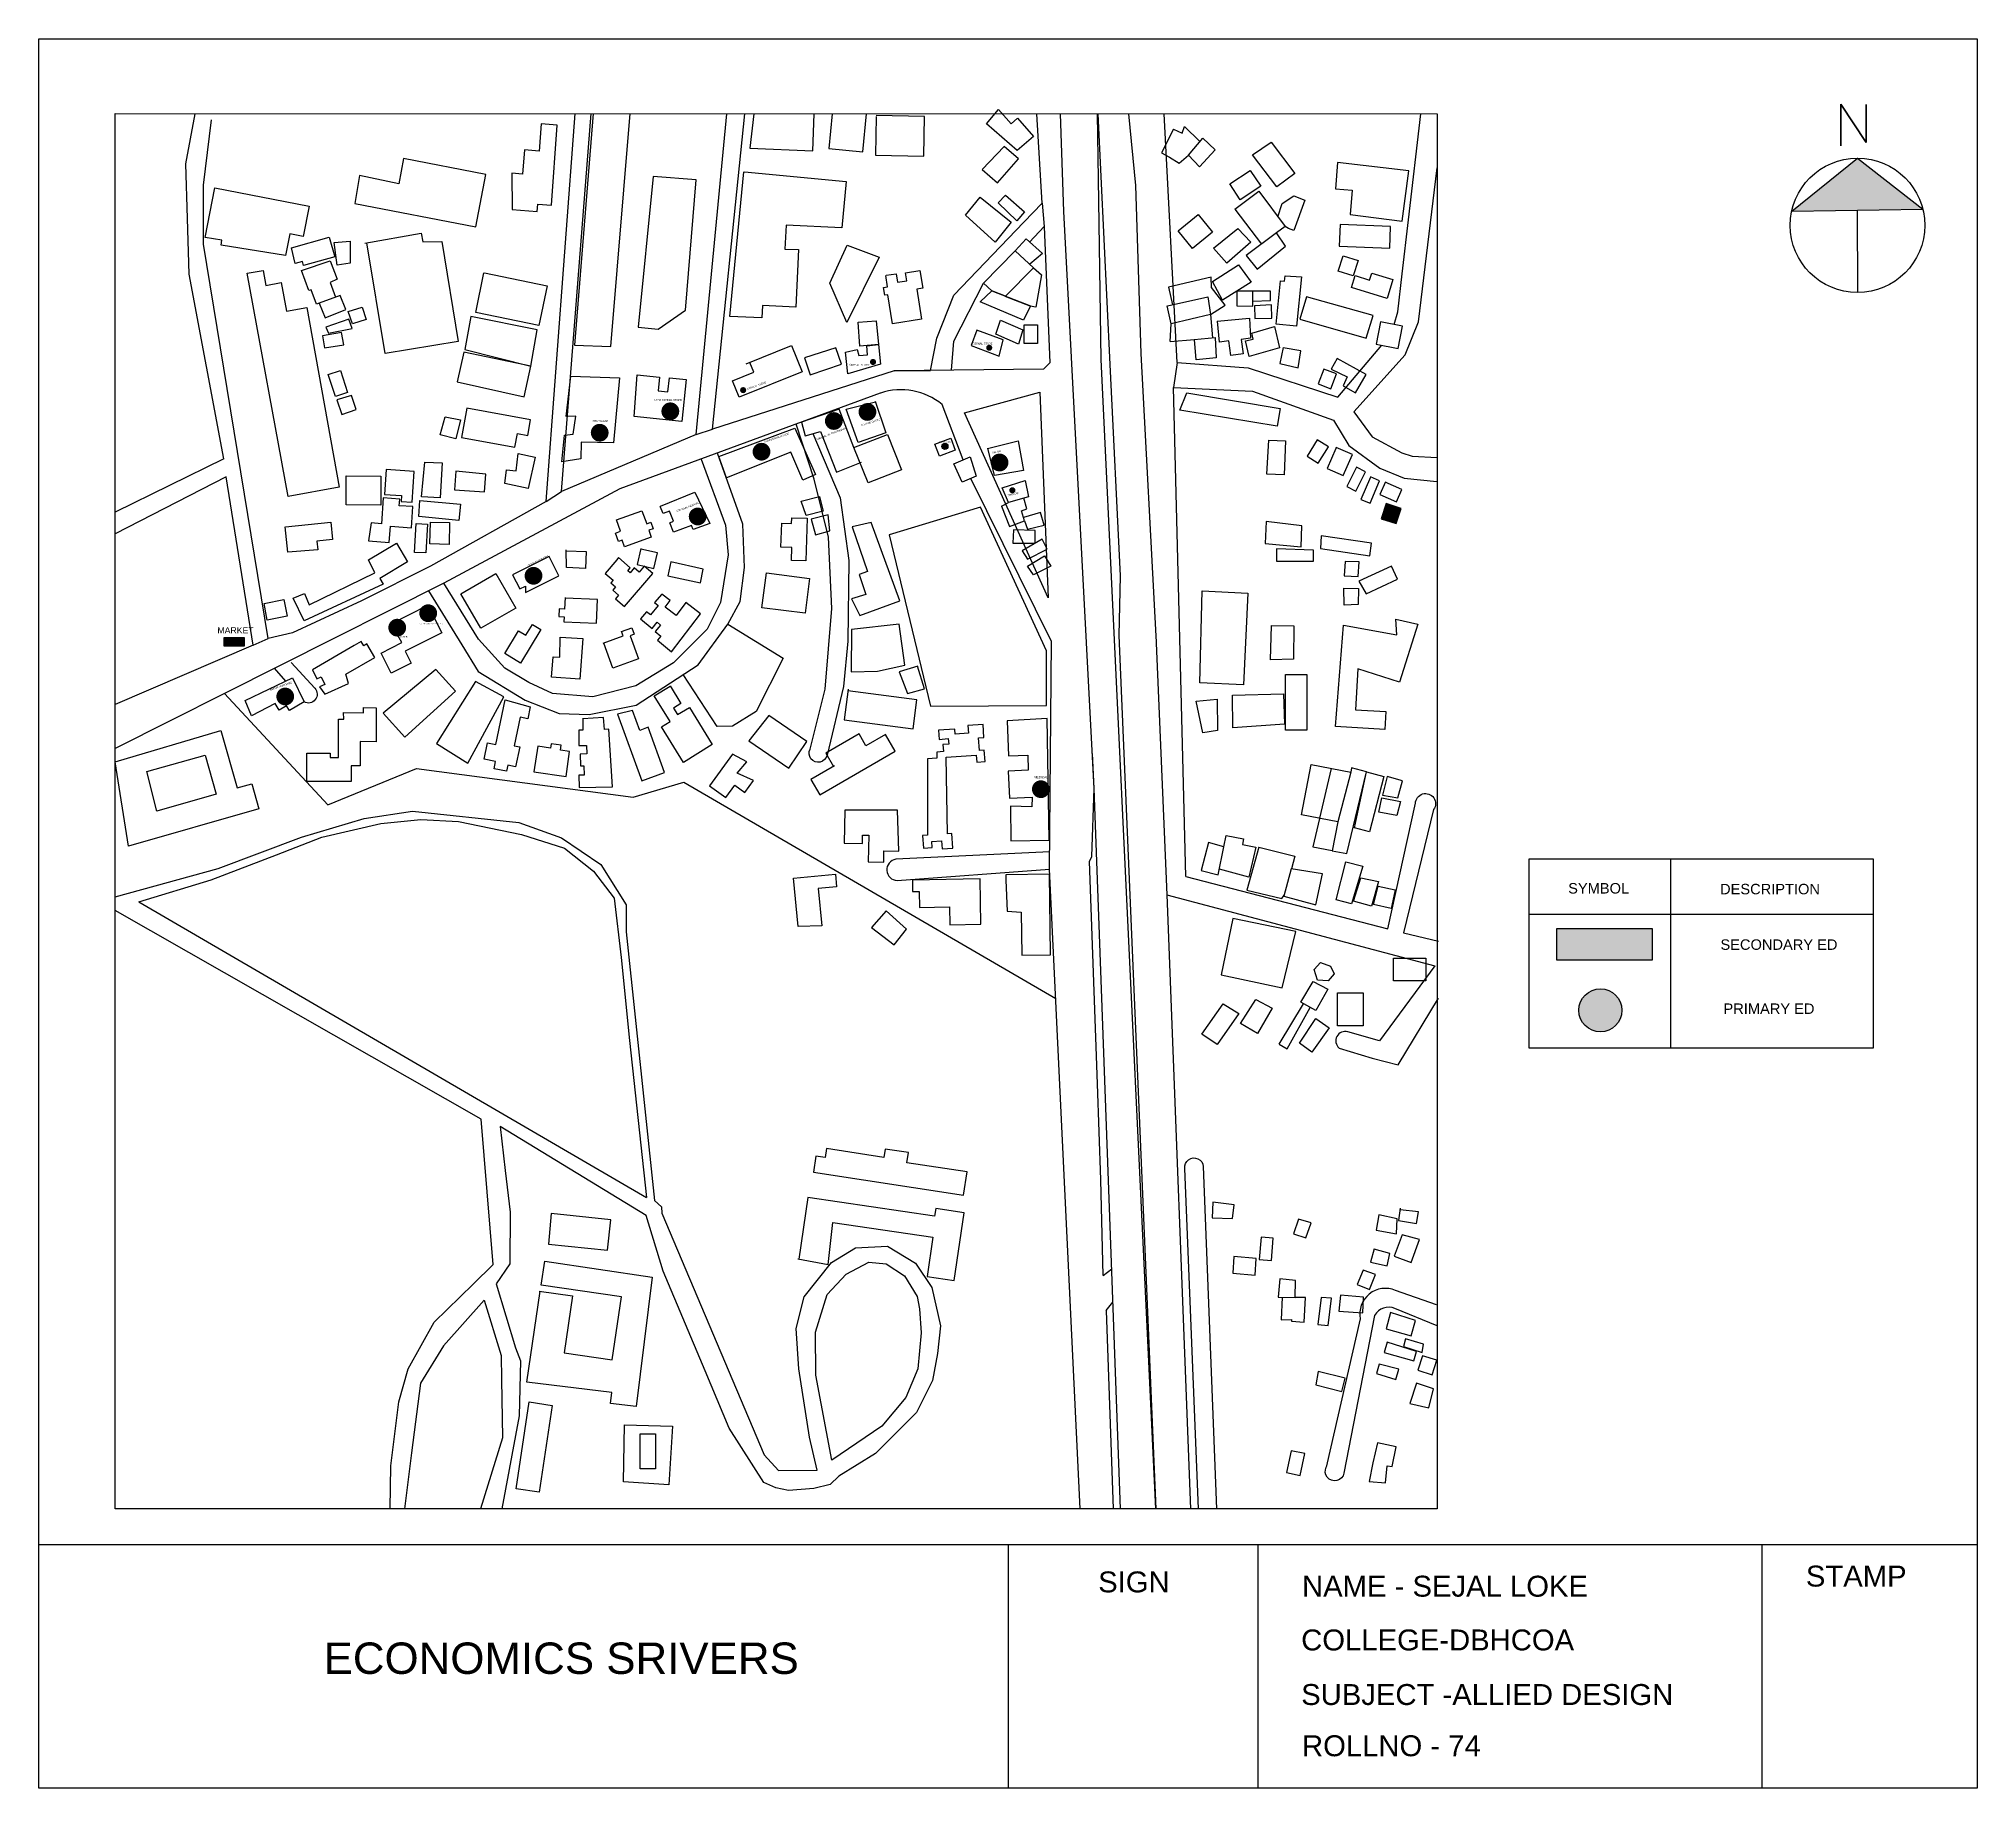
# Model space of a CAD drawing. Header units: millimetres. Extents: x -75360 to 914439, y -5036 to 71141.
# Drawn here: x 514647 to 551688, y -4440 to 28992 of the extents above; entities that cross this region are included whole.
import ezdxf

# ---------------------------------------------------------------- set-up
doc = ezdxf.new("R2010")
doc.units = ezdxf.units.MM
doc.styles.get("Standard").update_dxf_attribs({"font": 'arial.ttf'})

msp = doc.modelspace()

# ---------------------------------------------------------------- hatches: boundary and pattern name
at = {"true_color": 0x000000}
h = msp.add_hatch(color=18, dxfattribs=at)
h.dxf.hatch_style = 1
h.paths.add_polyline_path([(549401, 26711), (548145, 25696), (550647, 25737)])
at = {"true_color": 0x991b1e}
h = msp.add_hatch(color=244, dxfattribs=at)
h.dxf.hatch_style = 1
h.paths.add_polyline_path([(532868, 23088, 1), (532751, 23088, 1)])
h = msp.add_hatch(color=244, dxfattribs=at)
h.dxf.hatch_style = 1
h.paths.add_polyline_path([(530648, 22816, 1), (530530, 22816, 1)])
h = msp.add_hatch(color=244, dxfattribs=at)
h.dxf.hatch_style = 1
h.paths.add_polyline_path([(528166, 22278, 1), (528048, 22278, 1)])
h = msp.add_hatch(color=244, dxfattribs=at)
h.dxf.hatch_style = 1
h.paths.add_polyline_path([(526545, 21873, 1), (526886, 21873, 1)])
h = msp.add_hatch(color=244, dxfattribs=at)
h.dxf.hatch_style = 1
h.paths.add_polyline_path([(529670, 21688, 1), (530010, 21688, 1)])
h = msp.add_hatch(color=244, dxfattribs=at)
h.dxf.hatch_style = 1
h.paths.add_polyline_path([(530312, 21861, 1), (530652, 21861, 1)])
h = msp.add_hatch(color=244, dxfattribs=at)
h.dxf.hatch_style = 1
h.paths.add_polyline_path([(525196, 21464, 1), (525536, 21464, 1)])
h = msp.add_hatch(color=244, dxfattribs=at)
h.dxf.hatch_style = 1
h.paths.add_polyline_path([(528288, 21101, 1), (528628, 21101, 1)])
h = msp.add_hatch(color=244, dxfattribs=at)
h.dxf.hatch_style = 1
h.paths.add_polyline_path([(532021, 21202, 1), (531904, 21202, 1)])
h = msp.add_hatch(color=244, dxfattribs=at)
h.dxf.hatch_style = 1
h.paths.add_polyline_path([(532836, 20895, 1), (533177, 20895, 1)])
h = msp.add_hatch(color=244, dxfattribs=at)
h.dxf.hatch_style = 1
h.paths.add_polyline_path([(533310, 20364, 1), (533192, 20364, 1)])
h = msp.add_hatch(color=244, dxfattribs=at)
h.dxf.hatch_style = 1
h.paths.add_polyline_path([(527068, 19863, 1), (527408, 19863, 1)])
at = {"true_color": 0x000000}
h = msp.add_hatch(color=18, dxfattribs=at)
h.dxf.hatch_style = 1
h.paths.add_polyline_path([(540681, 20017), (540395, 20111), (540300, 19820), (540586, 19727)])
at = {"true_color": 0x991b1e}
h = msp.add_hatch(color=244, dxfattribs=at)
h.dxf.hatch_style = 1
h.paths.add_polyline_path([(523931, 18730, 1), (524271, 18730, 1)])
h = msp.add_hatch(color=244, dxfattribs=at)
h.dxf.hatch_style = 1
h.paths.add_polyline_path([(521919, 18015, 1), (522259, 18015, 1)])
h = msp.add_hatch(color=244, dxfattribs=at)
h.dxf.hatch_style = 1
h.paths.add_polyline_path([(521327, 17739, 1), (521667, 17739, 1)])
h = msp.add_hatch(color=6)
h.dxf.hatch_style = 1
h.paths.add_polyline_path([(518573, 17549), (518193, 17549), (518193, 17385), (518573, 17385)])
h = msp.add_hatch(color=244, dxfattribs=at)
h.dxf.hatch_style = 1
h.paths.add_polyline_path([(545476, 11987), (543656, 11987), (543656, 11382), (545476, 11382)])
h.paths.add_polyline_path([(518573, 17549), (518193, 17549), (518193, 17385), (518573, 17385)])
h = msp.add_hatch(color=244, dxfattribs=at)
h.dxf.hatch_style = 1
h.paths.add_polyline_path([(519187, 16423, 1), (519527, 16423, 1)])
h = msp.add_hatch(color=244, dxfattribs=at)
h.dxf.hatch_style = 1
h.paths.add_polyline_path([(533626, 14652, 1), (533966, 14652, 1)])
h = msp.add_hatch(color=244, dxfattribs=at)
h.dxf.hatch_style = 1
h.paths.add_polyline_path([(544900, 10426, 1), (544076, 10426, 1)])

# ---------------------------------------------------------------- linework, layer by layer
for p, q in [((516105, 27565), (541369, 27557)), ((516105, 902), (516105, 27565)), ((541369, 27557), (541369, 902)), ((533823, 25852), (533862, 25403)), ((519476, 25000), (520198, 25202)), ((520198, 25202), (520303, 24825)), ((519545, 24698), (519476, 25000)), ((520303, 24825), (519709, 24659)), ((519687, 24737), (519545, 24698)), ((519709, 24659), (519687, 24737)), ((536399, 22805), (536328, 22330)), ((530076, 21915), (530635, 22056)), ((527207, 21429), (527521, 21529)), ((518186, 20965), (516105, 19943)), ((518231, 20620), (516105, 19530)), ((524341, 20152), (524634, 20342)), ((533045, 20061), (533176, 20130)), ((518745, 17402), (519029, 17531)), ((518745, 17402), (516105, 16272)), ((516714, 14988), (517824, 15301)), ((517824, 15301), (518034, 14554)), ((516904, 14235), (516714, 14988)), ((518034, 14554), (516904, 14235)), ((545830, 13319), (545830, 9705)), ((543128, 12262), (549698, 12262)), ((541369, 902), (516105, 902)), ((514647, 215), (551688, 215)), ((533168, 215), (533168, -4440)), ((537939, 215), (537939, -4440)), ((547574, 215), (547574, -4440))]:
    msp.add_line(p, q)
at = {"color": 18, "lineweight": 211, "true_color": 0x000000}
for p, q in [((549082, 27744), (549082, 26945)), ((549082, 27744), (549566, 27007)), ((549566, 27007), (549566, 27738))]:
    msp.add_line(p, q, dxfattribs=at)
at = {"color": 18, "true_color": 0x000000}
for p, q in [((548145, 25696), (549401, 26711)), ((549401, 26711), (550647, 25737)), ((548145, 25696), (550647, 25737)), ((549396, 25716), (549401, 24142))]:
    msp.add_line(p, q, dxfattribs=at)
for points in [[(514647, 28992), (551688, 28992), (551688, -4440), (514647, -4440)], [(533479, 23528), (533732, 23528), (533732, 23167), (533479, 23167)], [(518193, 17549), (518573, 17549), (518573, 17385), (518193, 17385)], [(538470, 16843), (538878, 16843), (538878, 15777), (538470, 15777)], [(543128, 13319), (549698, 13319), (549698, 9705), (543128, 9705)], [(543656, 11987), (545476, 11987), (545476, 11382), (543656, 11382)], [(540531, 11425), (541155, 11425), (541155, 10987), (540531, 10987)], [(539462, 10758), (539956, 10758), (539956, 10132), (539462, 10132)], [(526136, 2336), (526434, 2336), (526434, 1665), (526136, 1665)]]:
    msp.add_lwpolyline(points, close=True)
for points in [[(518186, 20965), (517521, 24493), (517488, 25559), (517455, 26605), (517638, 27557)], [(517795, 25068), (517793, 25906), (517792, 26194), (517950, 27444)], [(524341, 20152), (524899, 27562)], [(527207, 21429), (524634, 20342), (525206, 27562)], [(524887, 23134), (525580, 23110), (525950, 27562)], [(525242, 27562), (524887, 23134)], [(527207, 21429), (527793, 27561)], [(533844, 22679), (530995, 22645), (527521, 21529), (528139, 27561)], [(528309, 27561), (528232, 26899), (529436, 26850), (529465, 27561)], [(529810, 27560), (529745, 26893), (530392, 26830), (530462, 27560)], [(530647, 27509), (530635, 26767), (531562, 26752), (531574, 27509), (530648, 27525)], [(532136, 24093), (533473, 25487), (533823, 25852), (533718, 27559)], [(532757, 27366), (532989, 27640), (533228, 27366), (533350, 27472), (533652, 27124), (533341, 26854), (532757, 27366)], [(535316, 902), (534815, 14666), (534237, 25691), (534169, 27559)], [(535995, 902), (534947, 22861), (534903, 25889), (534879, 27559)], [(534886, 27559), (535116, 22765), (535310, 18730), (535287, 17592), (535995, 902)], [(535470, 27559), (535603, 26188), (535707, 22978), (535992, 17573)], [(536399, 22805), (536152, 27558)], [(540546, 23532), (540615, 23775), (540700, 24501), (540821, 25531), (541059, 27561)], [(523695, 25728), (524171, 25693), (524182, 25832), (524442, 25812), (524554, 27342), (524248, 27365), (524210, 26846), (523926, 26867), (523892, 26407), (523687, 26422), (523695, 25728)], [(536332, 27266), (536098, 26812), (536257, 26730), (536441, 26614), (536614, 26769)], [(536332, 27266), (536498, 27188), (536539, 27317), (536836, 27030)], [(536890, 27093), (537128, 26867), (536824, 26545), (536614, 26769), (536890, 27093)], [(520773, 26379), (520689, 25845), (523000, 25399), (523193, 26398), (521618, 26702), (521526, 26222), (520773, 26379)], [(532672, 26495), (532967, 26238), (533368, 26700), (533096, 26936), (532672, 26495)], [(537841, 26775), (538198, 27019), (538647, 26420), (538306, 26165), (537841, 26775)], [(526099, 23481), (526485, 23442), (527007, 23803), (527208, 26294), (526387, 26360), (526099, 23481)], [(528135, 26450), (530076, 26262), (529991, 25382), (528926, 25429), (528906, 24974), (529163, 24963), (529115, 23864), (528474, 23892), (528463, 23659), (527854, 23686), (528123, 26452)], [(537405, 26218), (537798, 26478), (538000, 26173), (537607, 25913), (537405, 26218)], [(539465, 26629), (539425, 26124), (539742, 26099), (539705, 25635), (540702, 25504), (540828, 26467), (539465, 26629)], [(541009, 23585), (541369, 26525)], [(518013, 26146), (519813, 25791), (519700, 25216), (519444, 25266), (519362, 24850), (518131, 25050), (518146, 25143), (517825, 25195), (518013, 26146)], [(532354, 25619), (532635, 25967), (533230, 25486), (532922, 25104), (532354, 25619)], [(532981, 25858), (533122, 26001), (533486, 25683), (533335, 25510), (532981, 25858)], [(537502, 25739), (537962, 26081), (538466, 25405), (538300, 25285)], [(538326, 25592), (538404, 25847), (538632, 25990), (538843, 25911), (538627, 25330), (538525, 25368), (538466, 25405)], [(536419, 25325), (536801, 25635), (537075, 25297), (536693, 24987), (536419, 25325)], [(537502, 25739), (538010, 25067)], [(520876, 25085), (521955, 25280), (521985, 25114), (522351, 25120), (522664, 23209), (521265, 22980), (520919, 25093)], [(533581, 25106), (533862, 25403), (533967, 22797), (533844, 22679)], [(537095, 24988), (537561, 25366), (537811, 25108), (537351, 24701), (537095, 24988)], [(537720, 24848), (537932, 24588), (538473, 25029), (538300, 25285), (537720, 24848)], [(539513, 25444), (539497, 25031), (540462, 24992), (540478, 25402), (539513, 25444)], [(524341, 20152), (522131, 18917), (520817, 18249), (519496, 17641), (519029, 17531), (517795, 25068)], [(520291, 25099), (520600, 25124), (520600, 24705), (520351, 24668), (520291, 25099)], [(530707, 24821), (530088, 23569), (529762, 24324), (530092, 25045), (530707, 24821)], [(533306, 24940), (533658, 24618), (533117, 24076), (532859, 24177), (532700, 24320), (533306, 24940)], [(533514, 25167), (533306, 24940)], [(533514, 25167), (533824, 24887), (533583, 24686)], [(539574, 24843), (539856, 24755), (539764, 24459), (539477, 24549), (539574, 24843)], [(519771, 23856), (520385, 20421), (519411, 20247), (518632, 24511), (518934, 24566), (518987, 24278), (519280, 24332), (519380, 23785), (519771, 23856)], [(520008, 23937), (519957, 23918), (519852, 24196), (519808, 24183), (519666, 24565), (520216, 24748), (520349, 24398), (520213, 24333)], [(523162, 24517), (524360, 24274), (524206, 23516), (523001, 23760), (523154, 24519)], [(530840, 24472), (531030, 24503), (531056, 24341), (531232, 24369), (531208, 24522), (531484, 24566), (531538, 24226), (531423, 24208), (531515, 23632), (530963, 23544), (530874, 24101), (530813, 24091), (530789, 24242), (530867, 24254), (530832, 24471)], [(533658, 24618), (533810, 24482), (533698, 23863), (533594, 23882), (533112, 24070), (533658, 24618)], [(537075, 24354), (537571, 24675), (537817, 24344), (537267, 23997), (537075, 24354)], [(538774, 24446), (538679, 23501), (538294, 23540), (538377, 24365), (538454, 24357), (538465, 24464), (538774, 24446)], [(539799, 24467), (540078, 24382), (540118, 24514), (540524, 24391), (540415, 24031), (539730, 24239), (539799, 24467)], [(520008, 23937), (520118, 23659), (520514, 23816), (520406, 24088), (520008, 23937)], [(520213, 24333), (520318, 24055)], [(530995, 22645), (531690, 22653), (531808, 23274), (532136, 24093)], [(532090, 22658), (532130, 23212), (532700, 24320)], [(532859, 24177), (533597, 23889), (533461, 23615), (532637, 23967), (532859, 24177)], [(537037, 23722), (537316, 23899), (537057, 24239), (537052, 24438), (536235, 24246), (536310, 23909)], [(537542, 24170), (537539, 23888), (537845, 23885), (537848, 24172), (537542, 24170)], [(537846, 23979), (538187, 23989), (538184, 24172), (537848, 24172)], [(520560, 23778), (520824, 23864), (520901, 23628), (520643, 23544), (520560, 23778)], [(536215, 23887), (536986, 24059), (537037, 23722), (536284, 23544), (536208, 23886)], [(537037, 23722), (537076, 23276)], [(537879, 23888), (537884, 23645), (538212, 23652), (538206, 23908), (537879, 23888)], [(538869, 24062), (538742, 23633), (540013, 23271), (540146, 23702), (538869, 24062)], [(520070, 23318), (520110, 23084), (520474, 23145), (520434, 23379), (520070, 23318)], [(520135, 23478), (520185, 23364), (520635, 23453), (520574, 23631), (520135, 23478)], [(522905, 23684), (522788, 23055), (524052, 22733), (524173, 23428), (522905, 23684)], [(530306, 23577), (530648, 23599), (530691, 23150), (530338, 23117), (530306, 23577)], [(532575, 23422), (532466, 23128), (533002, 22930), (533073, 23236), (532575, 23422)], [(533024, 23613), (533452, 23431), (533370, 23154), (532933, 23348), (533024, 23613)], [(536268, 23207), (536284, 23544)], [(537164, 23594), (537780, 23650), (537802, 23268), (537623, 23243), (537661, 22972), (537424, 22939), (537385, 23217), (537209, 23193), (537172, 23595)], [(537827, 23365), (538260, 23492), (538356, 23086), (537774, 22918), (537708, 23219), (537852, 23250), (537827, 23365)], [(539779, 21860), (540755, 22950), (541009, 23585)], [(540286, 23586), (540202, 23157), (540625, 23074), (540709, 23500), (540285, 23584)], [(522771, 23003), (522645, 22435), (523924, 22152), (524052, 22733), (522771, 23003)], [(528164, 22780), (529034, 23128), (529234, 22628), (528028, 22146), (527904, 22456), (528309, 22618), (528233, 22808)], [(529279, 22895), (529386, 22573), (529984, 22773), (529879, 23089), (529279, 22895)], [(530063, 23003), (530288, 23056), (530316, 22937), (530485, 22954), (530468, 23127), (530691, 23150), (530730, 22772), (530109, 22590), (530063, 23003)], [(536268, 23207), (536730, 23247)], [(536399, 22805), (537759, 22707), (539471, 22141), (540311, 23136)], [(536724, 23245), (537128, 23281), (537146, 22898), (536764, 22858), (536730, 23246)], [(538426, 23094), (538361, 22787), (538711, 22704), (538766, 23030), (538425, 23088)], [(520179, 22574), (520412, 22650), (520548, 22232), (520315, 22156), (520179, 22574)], [(539202, 22680), (539092, 22396), (539336, 22301), (539447, 22588), (539202, 22680)], [(539460, 22884), (539340, 22676), (539649, 22529), (539570, 22363), (539808, 22224), (540014, 22579), (539460, 22884)], [(524816, 22545), (525747, 22510), (525627, 21269), (525014, 21281), (525008, 20963), (524645, 20905), (524696, 21417), (524859, 21436), (524909, 21781), (524723, 21773), (524816, 22545)], [(526083, 22571), (526511, 22528), (526484, 22267), (526670, 22248), (526697, 22513), (527017, 22480), (526936, 21679), (526022, 21772), (526083, 22571)], [(532335, 21842), (533779, 22237), (533936, 18310), (532335, 21842)], [(536565, 12986), (536328, 22330), (537840, 22256), (539386, 21706), (539678, 21222), (540271, 20788), (540741, 20594), (541365, 20529)], [(530726, 22219), (525750, 20389), (522386, 18588), (516105, 15427)], [(520343, 22090), (520440, 21814), (520715, 21910), (520623, 22173), (520343, 22090)], [(522830, 21936), (522727, 21375), (523747, 21188), (523794, 21449), (523991, 21413), (524045, 21711), (522830, 21934)], [(530225, 21183), (530868, 21431), (531130, 20752), (530499, 20509), (530225, 21183), (529944, 21913), (529219, 21665), (529290, 21405), (529583, 21488), (529890, 20709), (530370, 20901)], [(530631, 22069), (530836, 21464), (530302, 21274), (530076, 21915)], [(536583, 22224), (538369, 21928), (538313, 21589), (536453, 21897), (536583, 22224)], [(539779, 21860), (540127, 21387), (540691, 21078), (540892, 21017), (541369, 20988)], [(522414, 21770), (522708, 21708), (522614, 21345), (522315, 21423), (522414, 21770)], [(527643, 21007), (529096, 21549), (529487, 20664), (529245, 20555), (529020, 21092), (527786, 20601), (527643, 21007)], [(531769, 21246), (532073, 21360), (532160, 21128), (531856, 21014), (531769, 21246)], [(532776, 21164), (533364, 21310), (533465, 20745), (532913, 20647), (532784, 21166)], [(538151, 21321), (538469, 21310), (538446, 20658), (538115, 20669), (538151, 21321)], [(539075, 21331), (538882, 21018), (539097, 20885), (539289, 21196), (539074, 21328)], [(539434, 21161), (539267, 20779), (539575, 20644), (539751, 21047), (539441, 21182), (539434, 21161)], [(521253, 20285), (521577, 20265), (521570, 20150), (521785, 20137), (521821, 20726), (521288, 20759), (521253, 20285)], [(522022, 20904), (522354, 20886), (522317, 20221), (521959, 20241), (522022, 20904)], [(522095, 18441), (522729, 17409), (523042, 16899), (523939, 16355), (524590, 16098), (525164, 16079), (526063, 16258), (527250, 17031), (527814, 17808), (528047, 18240), (528135, 18889), (528101, 19714), (527618, 21076)], [(527306, 20961), (527771, 19696), (527820, 19129), (527674, 18222), (527417, 17708), (526777, 17069), (526055, 16624), (525236, 16420), (524465, 16479), (524014, 16692), (523554, 16963), (523052, 17520), (522386, 18588)], [(523587, 20754), (523769, 20733), (523808, 21069), (524133, 20996), (523998, 20395), (523552, 20495), (523582, 20754)], [(532133, 20869), (532442, 21004), (532559, 20635), (532289, 20521), (532133, 20869)], [(539826, 20804), (539640, 20434), (539812, 20348), (539998, 20719), (539826, 20805)], [(518745, 17402), (518231, 20620)], [(520527, 20638), (521185, 20634), (521182, 20080), (520520, 20084), (520523, 20638)], [(522618, 20730), (522592, 20374), (523166, 20332), (523191, 20670), (522618, 20730)], [(533961, 13126), (533999, 17476), (532456, 20592)], [(533058, 20413), (533498, 20550), (533561, 20238), (533176, 20130), (533058, 20413)], [(540092, 20616), (539913, 20191), (540089, 20118), (540269, 20546), (540094, 20620)], [(540380, 20525), (540272, 20282), (540590, 20142), (540695, 20381), (540378, 20521)], [(521797, 20052), (521536, 20070), (521545, 20197), (521231, 20219), (521198, 19726), (520999, 19739), (520951, 19395)], [(520951, 19395), (521346, 19363), (521371, 19679), (521769, 19647), (521797, 20052)], [(521926, 20171), (522703, 20097), (522674, 19788), (521907, 19861), (521926, 20171)], [(526525, 20058), (527183, 20331), (527472, 19730), (527149, 19612), (527121, 19690), (526777, 19564), (526706, 19743), (526777, 19772), (526700, 19966), (526579, 19918), (526522, 20057)], [(529214, 20159), (529564, 20248), (529636, 19964), (529312, 19881), (529214, 20159)], [(532644, 20041), (530894, 19513), (531688, 16240), (533906, 16250), (533901, 17297), (532644, 20041)], [(533045, 20061), (533197, 19671), (533482, 19782), (533429, 19970), (533525, 20012), (533470, 20212)], [(540395, 20111), (540300, 19820), (540586, 19727), (540681, 20017), (540395, 20111)], [(519363, 19664), (520227, 19755), (520262, 19426), (519960, 19394), (519977, 19229), (519408, 19183), (519357, 19663)], [(521858, 19730), (522075, 19719), (522046, 19166), (521830, 19177), (521858, 19730)], [(522132, 19756), (522498, 19748), (522489, 19331), (522121, 19339), (522130, 19757)], [(525688, 19798), (526173, 19974), (526264, 19724), (526341, 19752), (526385, 19630), (526304, 19601), (526352, 19469), (525839, 19283), (525793, 19409), (525726, 19384), (525666, 19547), (525764, 19583), (525688, 19798)], [(528844, 19733), (529034, 19727), (529038, 19837), (529328, 19828), (529302, 19013), (529028, 19021), (529036, 19271), (528829, 19277), (528843, 19733)], [(529407, 19812), (529487, 19515), (529765, 19591), (529730, 19892), (529407, 19812)], [(530453, 18373), (530176, 18289), (530336, 17972), (531104, 18253), (530556, 19750), (530188, 19663), (530485, 18812), (530323, 18757), (530453, 18373)], [(533482, 19782), (533538, 19623), (533862, 19700), (533790, 19937), (533464, 19845)], [(538102, 19770), (538079, 19348), (538771, 19282), (538780, 19687), (538102, 19770)], [(519509, 18302), (519724, 18393), (519814, 18177), (521071, 18788), (520951, 19037), (521483, 19354), (521696, 18998), (521166, 18681), (521229, 18568), (519716, 17871), (519509, 18302)], [(533271, 19608), (533261, 19356), (533684, 19354), (533684, 19595), (533271, 19608)], [(533438, 19210), (533538, 19045), (533918, 19240), (533821, 19428), (533438, 19210)], [(539151, 19492), (539139, 19254), (540079, 19113), (540115, 19354), (539151, 19492)], [(523701, 18751), (523838, 18478), (523949, 18534), (523950, 18410), (524584, 18726), (524398, 19098), (523701, 18751)], [(524729, 19210), (525110, 19195), (525097, 18872), (524734, 18887), (524726, 19229)], [(525691, 19034), (525471, 18775), (525622, 18646), (525579, 18595), (525668, 18519), (525615, 18457), (525727, 18361), (525666, 18289), (525840, 18140), (526380, 18773), (526214, 18915), (526118, 18802), (526025, 18881), (525947, 18789), (525902, 18825), (525950, 18879), (525726, 19079), (525691, 19034)], [(526155, 19250), (526084, 18945), (526402, 18872), (526470, 19166), (526152, 19240)], [(526728, 18998), (526669, 18730), (527289, 18594), (527345, 18856), (526728, 18998)], [(533540, 18912), (533866, 19109), (533984, 18915), (533656, 18749), (533540, 18912)], [(538297, 19248), (538297, 19012), (539004, 19012), (539004, 19222), (538297, 19248)], [(539612, 19005), (539594, 18732), (539858, 18715), (539877, 18996), (539612, 19005)], [(539874, 18629), (540015, 18386), (540612, 18664), (540493, 18917), (539874, 18629)], [(522712, 18388), (523380, 18775), (523764, 18113), (523096, 17726), (522712, 18388)], [(528554, 18785), (529378, 18679), (529293, 18014), (528467, 18120), (528553, 18785)], [(518957, 18203), (519328, 18280), (519394, 17960), (519013, 17882), (518957, 18203)], [(521378, 17813), (522082, 18167), (522347, 17637), (521649, 17287), (521763, 17061), (521383, 16871), (521191, 17253), (521588, 17452), (521378, 17813)], [(524705, 18316), (524696, 18095), (524592, 18100), (524586, 17949), (524684, 17945), (524680, 17848), (525306, 17822), (525326, 18280), (524705, 18305)], [(526414, 18220), (526483, 18164), (526334, 17982), (526259, 18043), (526147, 17907), (526371, 17724), (526466, 17841), (526529, 17789), (526428, 17666), (526535, 17579), (526470, 17499), (526741, 17278), (527294, 18005), (527013, 18218), (526828, 17974), (526620, 18132), (526713, 18255), (526553, 18376), (526414, 18220)], [(536881, 18440), (537753, 18398), (537669, 16646), (536836, 16686), (536881, 18440)], [(539583, 18494), (539866, 18489), (539860, 18180), (539589, 18167), (539583, 18494)], [(523816, 17681), (523957, 17596), (524081, 17799), (524239, 17703), (523850, 17062), (523554, 17242), (523816, 17681)], [(527814, 17808), (528874, 17158), (528355, 16138), (527902, 15855), (527610, 15847), (526961, 16843)], [(530169, 16897), (530673, 16910), (531195, 17020), (531087, 17805), (530179, 17703), (530169, 16897)], [(539576, 17784), (540596, 17600), (540577, 17898), (540997, 17808), (540648, 16699), (539854, 16949), (539807, 16171), (540389, 16135), (540368, 15794), (539423, 15851), (539576, 17784)], [(519878, 16934), (519961, 16759), (520044, 16798), (520112, 16653), (520012, 16606), (520112, 16466), (520564, 16674), (520518, 16852), (521068, 17171), (520918, 17429), (520857, 17393), (520811, 17474), (520675, 17395), (519878, 16934)], [(524608, 17560), (525041, 17530), (524987, 16753), (524448, 16791), (524475, 17184), (524602, 17175), (524608, 17560)], [(525435, 17441), (525815, 17582), (525784, 17665), (525980, 17738), (526026, 17612), (525951, 17583), (526110, 17144), (525618, 16964), (525443, 17444)], [(535991, 17593), (536204, 12636)], [(538206, 17778), (538629, 17773), (538622, 17139), (538181, 17124), (538206, 17778)], [(518593, 16346), (519498, 16780), (519718, 16319), (519438, 16155), (519383, 16248), (519240, 16164), (519166, 16290), (518710, 16056), (518593, 16346)], [(519369, 16718), (519155, 16962)], [(521230, 16102), (521640, 15647), (522612, 16523), (522235, 16942), (521230, 16102)], [(522249, 15527), (522846, 15151), (523537, 16415), (522995, 16712), (522249, 15527)], [(531445, 17003), (531090, 16895), (531249, 16480), (531574, 16567), (531441, 17002)], [(518199, 16481), (520169, 14353), (521867, 15045), (526005, 14499), (526975, 14789), (534079, 10654)], [(524039, 16225), (523991, 15997), (523844, 16028), (523729, 15483), (523841, 15459), (523760, 15078), (523612, 15109), (523588, 14994), (523348, 15044), (523377, 15181), (523158, 15227), (523224, 15538), (523382, 15505), (523562, 16358), (524039, 16225)], [(526711, 16625), (526917, 16289), (526778, 16203), (526855, 16077), (527080, 16215), (527517, 15503), (526966, 15164), (526549, 15843), (526711, 15943), (526408, 16437), (526712, 16623)], [(530111, 16565), (530035, 15978), (531353, 15806), (531426, 16359), (530107, 16532)], [(536764, 16334), (537162, 16370), (537168, 15775), (536892, 15730), (536764, 16334)], [(537457, 16449), (538434, 16473), (538449, 15893), (537463, 15827), (537457, 16449)], [(520473, 16119), (520850, 16109), (520854, 16214), (521095, 16205), (521092, 15560), (520786, 15562), (520786, 15097), (520619, 15097), (520619, 14799), (519769, 14799), (519769, 15340), (520216, 15340), (520216, 15255), (520377, 15255), (520377, 15989), (520475, 15989), (520473, 16119)], [(525041, 16009), (525041, 15780), (524964, 15780), (524964, 15490), (525115, 15485), (525123, 15326), (524993, 15319), (524998, 15097), (525061, 15098), (525066, 14921), (524969, 14919), (524975, 14682), (525611, 14698), (525538, 15799), (525455, 15794), (525440, 16023), (525041, 15996)], [(525708, 16086), (526171, 14814), (526607, 14973), (526293, 15835), (526131, 15776), (525993, 16156), (525708, 16086)], [(528598, 16061), (528214, 15576), (528982, 15054), (529327, 15562), (528598, 16061)], [(533153, 15956), (533177, 15288), (533544, 15302), (533555, 15013), (533172, 14999), (533196, 14480), (533632, 14500), (533623, 14312), (533214, 14326), (533225, 13664), (533956, 13676), (533917, 16005), (533153, 15956)], [(518124, 15771), (518437, 14675), (518717, 14755), (518855, 14274), (516363, 13561), (516105, 15174), (518124, 15771)], [(529854, 15099), (529402, 14838), (529570, 14546), (531013, 15379), (530830, 15696), (530453, 15478), (530321, 15707), (529687, 15341)], [(531986, 15265), (532561, 15303), (532570, 15169), (532729, 15179), (532714, 15395), (532623, 15389), (532607, 15634), (532709, 15641), (532693, 15889), (532403, 15870), (532413, 15721), (532156, 15703), (532150, 15801), (531840, 15780), (531855, 15604), (532026, 15618), (532035, 15513), (531923, 15504), (531934, 15369), (531808, 15359), (531811, 15243), (531628, 15234), (531631, 13776), (531534, 13769), (531551, 13527), (531719, 13539), (531711, 13653), (531897, 13666), (531908, 13510), (532114, 13525), (532094, 13803), (532014, 13797), (531986, 15265)], [(524181, 15475), (524110, 14985), (524722, 14897), (524791, 15371), (524614, 15396), (524628, 15491), (524437, 15518), (524424, 15433), (524181, 15475)], [(527905, 15320), (527467, 14713), (527777, 14490), (527948, 14728), (528139, 14591), (528302, 14817), (527990, 14958), (528177, 15177), (527905, 15320)], [(529687, 15341), (529834, 15087)], [(534767, 13364), (534815, 14666), (534780, 15332)], [(538960, 15123), (539719, 14979), (539468, 14027), (538779, 14165), (538960, 15123)], [(539346, 15050), (539123, 14096)], [(539468, 14027), (539363, 13471), (539640, 13425), (540017, 14984), (539732, 15058), (539719, 14979)], [(540017, 14984), (540352, 14896), (540075, 13838), (539786, 13913), (540017, 14984)], [(540413, 14894), (540326, 14538), (540618, 14489), (540703, 14809), (540413, 14894)], [(540311, 14489), (540668, 14417), (540596, 14146), (540256, 14211), (540311, 14488)], [(516105, 12594), (518076, 13136), (519665, 13732), (520864, 14089), (521790, 14229), (523823, 14017), (524633, 13723), (525388, 13214), (525871, 12441), (525871, 11925), (526411, 6794), (526548, 6672), (526556, 6550), (528508, 1934), (528783, 1630), (529522, 1637), (529375, 2270), (529169, 3575), (529123, 4347), (529276, 4950), (529798, 5608), (530253, 5889), (530867, 5922), (531403, 5593), (531714, 5129), (531876, 4397), (531823, 3866), (531728, 3354), (531417, 2741), (530638, 1958), (529937, 1526), (529769, 1363), (529456, 1286), (528971, 1253), (528731, 1301), (528505, 1401), (527842, 2443), (527380, 3540), (526579, 5444), (526251, 6506), (523461, 8203), (523562, 7368), (523658, 6570), (523649, 5583), (523385, 5201), (523755, 3976), (523853, 3726), (523824, 2675), (523494, 902)], [(530053, 14252), (530040, 13622), (530385, 13615), (530388, 13773), (530508, 13771)], [(530508, 13771), (530498, 13266), (530793, 13260), (530797, 13472), (531081, 13467), (531059, 14250), (530053, 14252)], [(536565, 12986), (540427, 11983), (540953, 14382)], [(539123, 14095), (538993, 13552), (539365, 13482)], [(541301, 14261), (540728, 11909), (541397, 11746)], [(516557, 12497), (517941, 12921), (519187, 13399), (520055, 13732), (521186, 13997), (521948, 14074), (522669, 14034), (523874, 13783), (524694, 13522), (525248, 13084), (525645, 12572), (525775, 11435), (525937, 9849), (526261, 6849)], [(537292, 13553), (537335, 13769), (537669, 13703), (537648, 13596), (537902, 13545), (537768, 12968), (537207, 13121)], [(534988, 5357), (534943, 7184), (534876, 9021), (534725, 13270), (534767, 13364)], [(536997, 13631), (536861, 13098), (537186, 13015), (537292, 13553), (536997, 13631)], [(537961, 13543), (537734, 12724), (538401, 12565), (538442, 12628)], [(537961, 13543), (538649, 13375), (538588, 13127)], [(529068, 12950), (529870, 13025), (529892, 12788), (529543, 12755), (529610, 12040), (529158, 12031), (529072, 12950)], [(533128, 12914), (533150, 12324), (533419, 12305), (533431, 11479), (533982, 11487), (533959, 13031), (533124, 13018), (533128, 12914)], [(534545, 902), (533961, 13126)], [(538579, 13128), (538437, 12610), (539049, 12442), (539180, 13034), (538579, 13128)], [(539732, 12462), (539436, 12539), (539626, 13264), (539948, 13179), (539732, 12462)], [(531342, 12912), (531346, 12696), (531471, 12699), (531476, 12394), (532049, 12404), (532055, 12062), (532651, 12072), (532636, 12942), (531342, 12912)], [(536204, 12636), (536657, 902)], [(536204, 12636), (541323, 11275)], [(539910, 12956), (540247, 12889), (540115, 12419), (539773, 12515), (539910, 12956)], [(540243, 12801), (540566, 12729), (540488, 12375), (540155, 12448), (540243, 12801)], [(521365, 902), (521374, 1723), (521529, 2946), (521708, 3574), (522204, 4464), (522948, 5196), (523331, 5572), (523104, 8343), (516105, 12331)], [(516557, 12497), (526261, 6849)], [(530842, 12330), (530558, 12012), (530994, 11676), (531226, 11976), (530842, 12330)], [(537467, 12180), (537239, 11102), (538409, 10855), (538670, 11935), (537467, 12180)], [(539019, 11204), (539137, 11338), (539331, 11270), (539399, 11125), (539284, 10991), (539081, 11000), (539019, 11204)], [(539002, 10980), (539277, 10828), (539053, 10421), (538764, 10580), (539002, 10980)], [(537281, 10553), (537576, 10365), (537164, 9770), (536872, 9972), (537281, 10553)], [(537904, 10630), (538216, 10465), (537934, 9985), (537610, 10175), (537904, 10630)], [(538350, 9782), (538814, 10553)], [(538350, 9782), (538503, 9690), (538941, 10483)], [(539051, 10271), (539306, 10089), (538975, 9625), (538736, 9796), (539051, 10271)], [(529451, 7331), (532320, 6891), (532388, 7337), (531235, 7514), (531264, 7708), (530820, 7776), (530796, 7616), (529698, 7784), (529672, 7611), (529498, 7638), (529451, 7331)], [(536898, 7439), (537154, 902)], [(529151, 5675), (529734, 5568), (529822, 6372), (531732, 6091), (531621, 5340), (532140, 5263), (532331, 6558), (531787, 6638), (531766, 6492), (529342, 6849), (529169, 5671)], [(537079, 6758), (537068, 6463), (537458, 6449), (537489, 6707), (537079, 6758)], [(524440, 6541), (524390, 5959), (525518, 5843), (525577, 6421), (524440, 6541)], [(538721, 6432), (538621, 6153), (538862, 6080), (538960, 6364), (538721, 6432)], [(540257, 6520), (540203, 6226), (540591, 6154), (540605, 6442), (540257, 6520)], [(540664, 6643), (540627, 6411), (540976, 6354), (541012, 6577), (540660, 6613)], [(538003, 6090), (537967, 5663), (538200, 5643), (538236, 6071), (538003, 6090)], [(540698, 6134), (540549, 5728), (540872, 5609), (541032, 6044), (540698, 6134)], [(524209, 5062), (524846, 4967), (524685, 3882), (525604, 3745), (525783, 4948), (524250, 5176), (524318, 5632), (526370, 5327), (526062, 2853), (525570, 2914), (525596, 3120), (523973, 3322), (524231, 5059)], [(529801, 1827), (529498, 3454), (529487, 4275), (529711, 4993), (530073, 5382), (530509, 5616), (530839, 5584), (531193, 5355), (531431, 4959), (531478, 4723), (531507, 4261), (531447, 3575), (531217, 3028), (530758, 2480), (529801, 1827)], [(537481, 5719), (537464, 5403), (537893, 5367), (537907, 5681), (537481, 5719)], [(540167, 5868), (540092, 5612), (540416, 5544), (540465, 5777), (540165, 5864)], [(534988, 5357), (535149, 5486)], [(538363, 5292), (538333, 4946), (538653, 4939), (538659, 5266), (538363, 5292)], [(539952, 5463), (539840, 5184), (540073, 5090), (540188, 5376), (539952, 5463)], [(523157, 4890), (522382, 4015), (521940, 3303), (521770, 1971), (521633, 902)], [(523157, 4890), (523483, 3829), (523491, 3372), (523509, 2258), (523085, 902)], [(535044, 4689), (535173, 4846)], [(538408, 4944), (538387, 4509), (538587, 4515), (538588, 4483), (538824, 4469), (538850, 4937), (538653, 4941)], [(539150, 4936), (539090, 4425), (539288, 4402), (539349, 4924), (539150, 4936)], [(539521, 4984), (539487, 4674), (539945, 4648), (539962, 4945), (539521, 4984)], [(535044, 4689), (535178, 902)], [(540478, 4649), (540391, 4340), (540871, 4205), (540954, 4499), (540478, 4649)], [(540412, 4086), (540356, 3885), (540925, 3726), (540976, 3909), (540412, 4086)], [(540763, 4151), (540727, 4002), (541081, 3890), (541109, 4045), (540763, 4151)], [(541088, 3826), (541001, 3548), (541276, 3463), (541363, 3741), (541088, 3826)], [(539093, 3526), (539047, 3269), (539547, 3141), (539612, 3394), (539093, 3526)], [(540262, 3665), (540208, 3485), (540581, 3373), (540638, 3566), (540262, 3665)], [(540973, 3304), (540846, 2915), (541212, 2829), (541298, 3196), (540973, 3304)], [(524020, 2943), (524457, 2877), (524212, 1215), (523770, 1280), (524017, 2943)], [(525841, 2506), (526759, 2477), (526686, 1357), (525819, 1413), (525841, 2506)], [(538581, 2008), (538489, 1592), (538748, 1535), (538841, 1956), (538581, 2008)], [(540140, 1777), (540071, 1424), (540380, 1394), (540412, 1720), (540508, 1711), (540588, 2086), (540226, 2163), (540140, 1777)]]:
    msp.add_lwpolyline(points)
for points in [[(532313, 20947), (531910, 22003, 0.257785), (530733, 22222, 1.046902)], [(529436, 21446), (529964, 20218), (530129, 19025), (530109, 17480), (530023, 16614), (529710, 15301, -1.121354), (529385, 15419), (529675, 16565), (529800, 18107), (529735, 19470), (529462, 20574), (529123, 21630)], [(519472, 17075), (519923, 16581, -0.844105), (519718, 16319)], [(540953, 14382, -1.357059), (541301, 14261, 1.597727)], [(533965, 13457), (531024, 13314, 0.910234), (531051, 12908), (533961, 13126)], [(541323, 11275), (540267, 9845), (539662, 10016, 0.804471), (539495, 9704), (540128, 9513), (540622, 9386), (541397, 10658)], [(536807, 902), (536549, 7405, -1.0475), (536898, 7439, -0.571225)], [(541354, 4797), (540575, 5072, 0.606709), (539899, 4528), (539249, 1696)], [(541370, 4398), (540561, 4730, 0.375622), (540174, 4597), (539587, 1581, -1.147601), (539249, 1696, -0.607742)]]:
    msp.add_lwpolyline(points, format="xyb")
msp.add_circle((549401, 25427), 1285, dxfattribs=at)
for centre, radius in [((531962, 21202), 58.8), ((544488, 10426), 412)]:
    msp.add_circle(centre, radius)

# ---------------------------------------------------------------- texts
for s, height, rotation, p in [('GERNAL STORE', 35.23, 359.7498, (532487, 23150)), ('GERNAL STORE', 35.23, 359.7498, (530139, 22745)), (' GERNAL STORE', 35.23, 20.3914, (528179, 22276)), ('USHA GERNAL STORE', 35.23, 359.7498, (526405, 22074)), ('SHIV SAGAR ', 35.23, 359.7498, (525229, 21672)), ('MANGALAN STATIONARY', 35.23, 21.0921, (529520, 21321)), ('RASHMI SHOES', 35.23, 18.7616, (530373, 21586)), ('FURNISHING HOUSE', 35.23, 18.7616, (528520, 21273)), ('SALON ', 35.2, 12.3633, (532868, 21064)), ('AGEAWAL MEDICAL', 35.23, 21.0921, (526827, 19941)), ('TRAILOR', 35.2, 12.3633, (533163, 20248)), ('GENERAL ELECTRIC STORE', 22.71, 25.9499, (523992, 18913)), ('ANKUR UNIFORMS ', 35.23, 18.7616, (519065, 16531))]:
    msp.add_text(s, height=height, rotation=rotation).set_placement(p)
for s, height, p in [('AMRUT WINES', 22.71, (531846, 21275)), ('KOTAK MAHINDAR BANK ATM', 22.71, (521920, 17801)), ('MARKET', 118.9, (518061, 17629)), ('ICIC BANK', 22.7, (521540, 17554)), ('MEDICAL ', 43.5, (533663, 14859))]:
    msp.add_text(s, height=height).set_placement(p)
at = {"attachment_point": 1}
for s, insert, char_height in [('SYMBOL', (543872, 12858), 200), ('DESCRIPTION', (546774, 12843), 200), ('SECONDARY ED', (546782, 11782), 200), ('PRIMARY ED', (546840, 10557), 200), ('SIGN', (534891, -297), 400), ('STAMP', (548414, -186), 400), ('NAME - SEJAL LOKE', (538786, -379), 400), ('COLLEGE-DBHCOA', (538770, -1406), 400), ('ECONOMICS SRIVERS', (520090, -1655), 600), ('SUBJECT -ALLIED DESIGN', (538770, -2449), 400), ('ROLLNO - 74', (538786, -3428), 400)]:
    msp.add_mtext(s, dxfattribs=dict(at, insert=insert, char_height=char_height))

doc.saveas('drawing.dxf')
